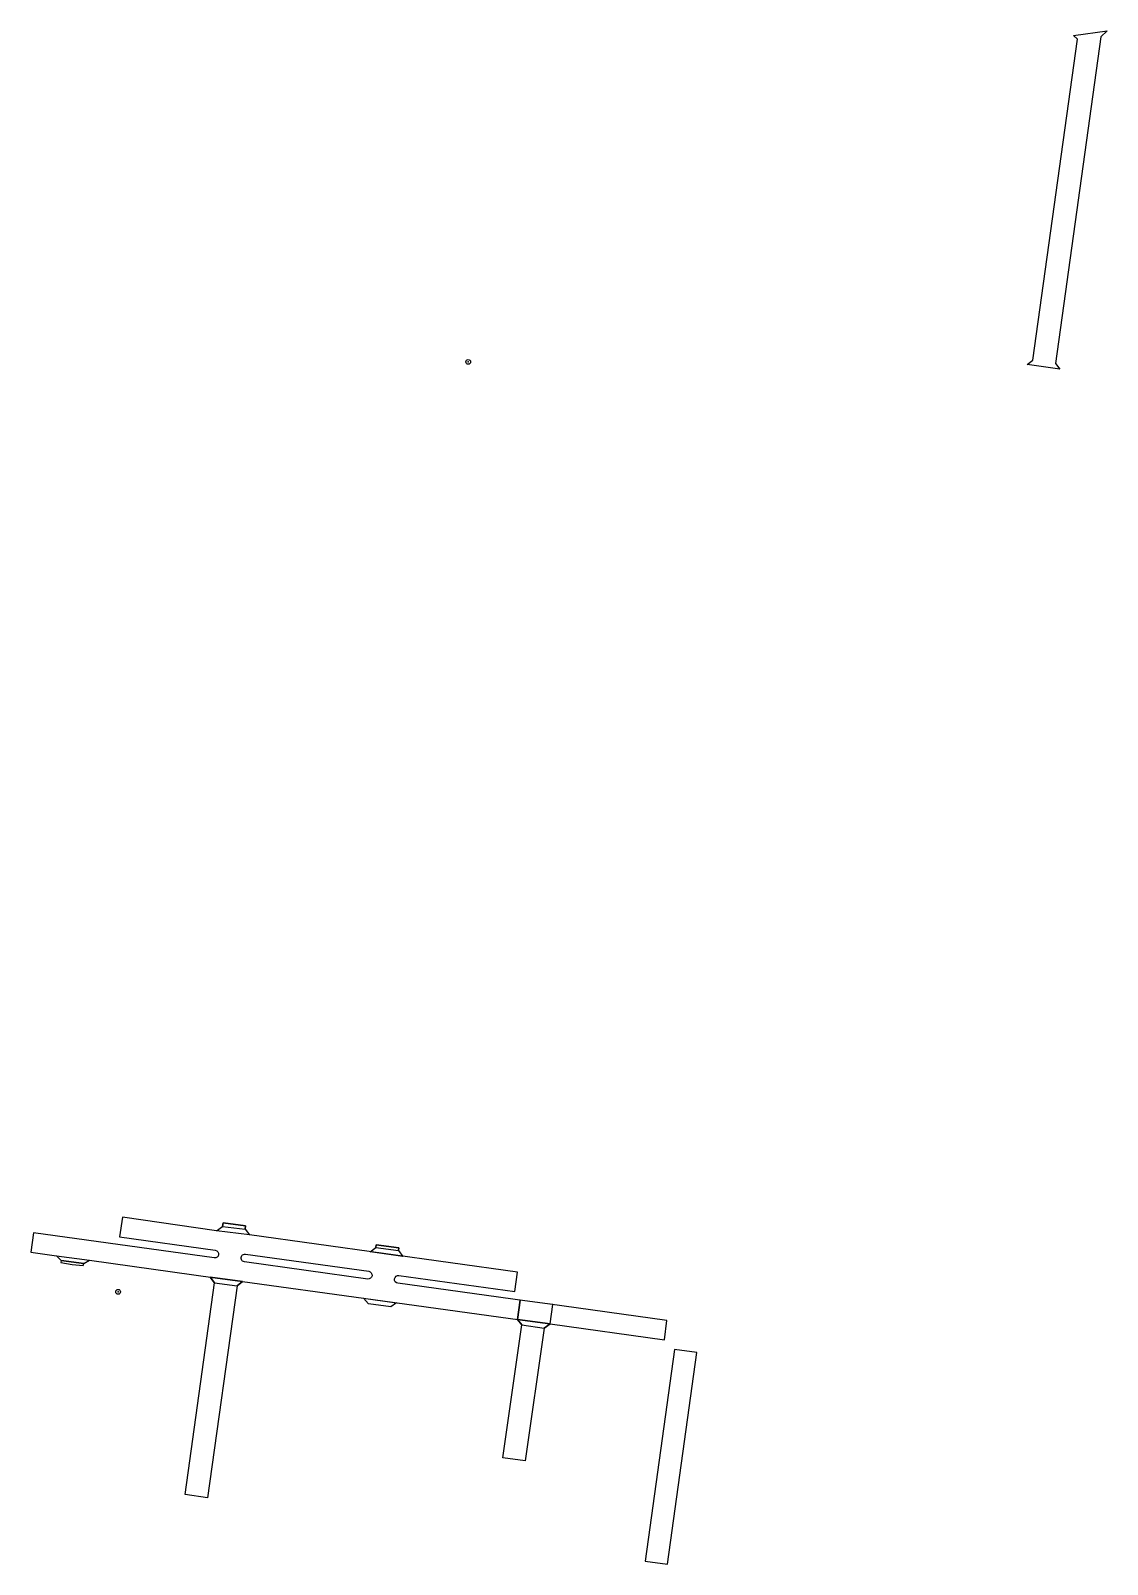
# Model space of a CAD drawing. Header units: metres. Extents: x -977055 to 805873, y -1033982 to 242021.
# Drawn here: x -167.7 to 174.2, y 1364.2 to 1851.5 of the extents above; entities that cross this region are included whole.
import ezdxf

# ---------------------------------------------------------------- set-up
doc = ezdxf.new("R2010")
doc.units = ezdxf.units.M
doc.header["$PDMODE"] = 32
doc.header["$PDSIZE"] = 1.5
doc.layers.add('linea 1', color=1, linetype='Continuous')

msp = doc.modelspace()

# ---------------------------------------------------------------- linework, layer by layer
at = {"color": 6}
for points, elevation in [([(163.45863, 1849.94369), (174.24014, 1851.5108), (172.17719, 1849.59961), (157.74335, 1745.7831), (159.14224, 1743.92812), (148.7496, 1745.38019), (150.61337, 1746.78479), (164.79327, 1848.77481), (163.45863, 1849.94369)], 994.107), ([(-108.66297, 1470.16214), (-106.78097, 1471.56314), (-106.58947, 1472.7097), (-99.45078, 1471.77205), (-99.60497, 1470.63414), (-98.19944, 1468.82283), (-108.66297, 1470.16214)], 997.264), ([(-106.78097, 1471.56314), (-99.60497, 1470.63414)], 997.264), ([(-159.4498, 1462.24051), (-157.98297, 1460.74614), (-158.08597, 1460.07214), (-154.54497, 1459.47814), (-150.98397, 1459.11514), (-150.82197, 1459.73314), (-149.03519, 1460.78975)], 998.144), ([(-159.4498, 1462.24051), (-157.98297, 1460.74614), (-158.08597, 1460.07214), (-154.54497, 1459.47814), (-150.98397, 1459.11514), (-150.82197, 1459.73314), (-149.03519, 1460.78975)], 998.163), ([(-159.4498, 1462.24051), (-157.98297, 1460.74614), (-150.82197, 1459.73314), (-149.03519, 1460.78975)], 998.163), ([(-159.4498, 1462.24051), (-149.03519, 1460.78975)], 998.163), ([(-59.85692, 1463.48169), (-58.04748, 1464.87281), (-57.93161, 1465.70469), (-50.82163, 1464.71932), (-50.92847, 1463.91243), (-49.48541, 1462.03693), (-59.85692, 1463.48169)], 998.163), ([(-58.04748, 1464.87281), (-50.92847, 1463.91243)], 998.163), ([(-157.98297, 1460.74614), (-150.82197, 1459.73314)], 998.163), ([(-110.70442, 1455.45024), (-100.40497, 1454.08414), (-102.15197, 1452.68414), (-111.54176, 1385.34397), (-118.6728, 1386.33805), (-109.31503, 1453.61014), (-110.70442, 1455.45024)], 996.755), ([(-109.31503, 1453.61014), (-102.15197, 1452.68414)], 996.755), ([(-61.94697, 1448.74714), (-51.55141, 1447.29944), (-53.27424, 1445.99625), (-60.38964, 1446.97293), (-61.94697, 1448.74714)], 997.254), ([(-13.13407, 1441.94989), (-2.70797, 1440.56714), (-4.58882, 1439.25336), (-10.62415, 1397.02525), (-17.73449, 1398.04085), (-11.70719, 1440.21896), (-13.13407, 1441.94989)], 997.376), ([(-11.70719, 1440.21896), (-4.58882, 1439.25336)], 997.376)]:
    msp.add_lwpolyline(points, dxfattribs=dict(at, elevation=elevation))
at = {"color": 6, "elevation": 998.163}
msp.add_lwpolyline([(-149.03519, 1460.78975), (-109.0702, 1455.22259), (-100.40497, 1454.08414), (-61.94697, 1448.74714), (-12.25796, 1441.8274), (-2.70797, 1440.56714), (33.59145, 1435.48528), (34.36713, 1441.63714), (-3.50388, 1446.93472), (-10.70958, 1447.87161), (-51.08255, 1453.4951), (-51.08248, 1453.49559, -1), (-50.74032, 1455.95187), (-13.91192, 1450.82165), (-13.05651, 1456.96235), (-98.19944, 1468.82283), (-108.66297, 1470.16214), (-138.56156, 1474.48228), (-139.44006, 1468.21695), (-109.06437, 1463.98559, -1), (-109.40654, 1461.52931), (-109.40609, 1461.52925), (-166.84015, 1469.52986), (-167.69556, 1463.38915), (-159.4498, 1462.24051), (-157.98297, 1460.74614), (-150.82197, 1459.73314), (-149.03519, 1460.78975)], format="xyb", dxfattribs=at)
for points in [[(-99.45078, 1471.77205), (-106.58947, 1472.7097), (-106.78097, 1471.56314), (-99.60497, 1470.63414)], [(-50.82163, 1464.71932), (-57.93161, 1465.70469), (-58.04748, 1464.87281), (-50.92847, 1463.91243)], [(-157.98297, 1460.74614), (-158.08597, 1460.07214), (-154.54497, 1459.47814), (-150.98397, 1459.11514), (-150.82197, 1459.73314)], [(-100.40497, 1454.08414), (-109.0702, 1455.22259), (-110.70442, 1455.45024), (-109.31503, 1453.61014), (-102.15197, 1452.68414)], [(-2.70797, 1440.56714), (-12.25796, 1441.8274), (-13.13363, 1441.94935), (-11.70719, 1440.21896), (-4.58882, 1439.25336)]]:
    msp.add_lwpolyline(points, close=True, dxfattribs=at)
at = {"color": 6}
msp.add_lwpolyline([(-60.66775, 1454.83083), (-99.80195, 1460.28225, -1), (-99.45979, 1462.73854), (-60.32559, 1457.28711, -1)], format="xyb", close=True, dxfattribs=at)
at = {"elevation": 997.376}
for points in [[(-13.13407, 1441.94989), (-12.2788, 1448.09019)], [(-2.70797, 1440.56714), (-1.84961, 1446.70331)]]:
    msp.add_lwpolyline(points, dxfattribs=at)
msp.add_lwpolyline([(-1.84961, 1446.70331), (-3.50388, 1446.93472), (-10.70958, 1447.87161), (-12.2788, 1448.09019), (-13.13407, 1441.94989), (-2.70797, 1440.56714)], close=True)
at = {"color": 6}
msp.add_lwpolyline([(27.45223, 1365.15522), (34.58418, 1364.16763), (43.8998, 1431.44111), (36.76785, 1432.4287), (27.45223, 1365.15522)], dxfattribs=at)
at = {"layer": 'linea 1'}
for p in [(-28.73136, 1746.25501, 1039.27), (-139.92797, 1450.75814, 1039.27)]:
    msp.add_point(p, dxfattribs=at)

doc.saveas('drawing.dxf')
